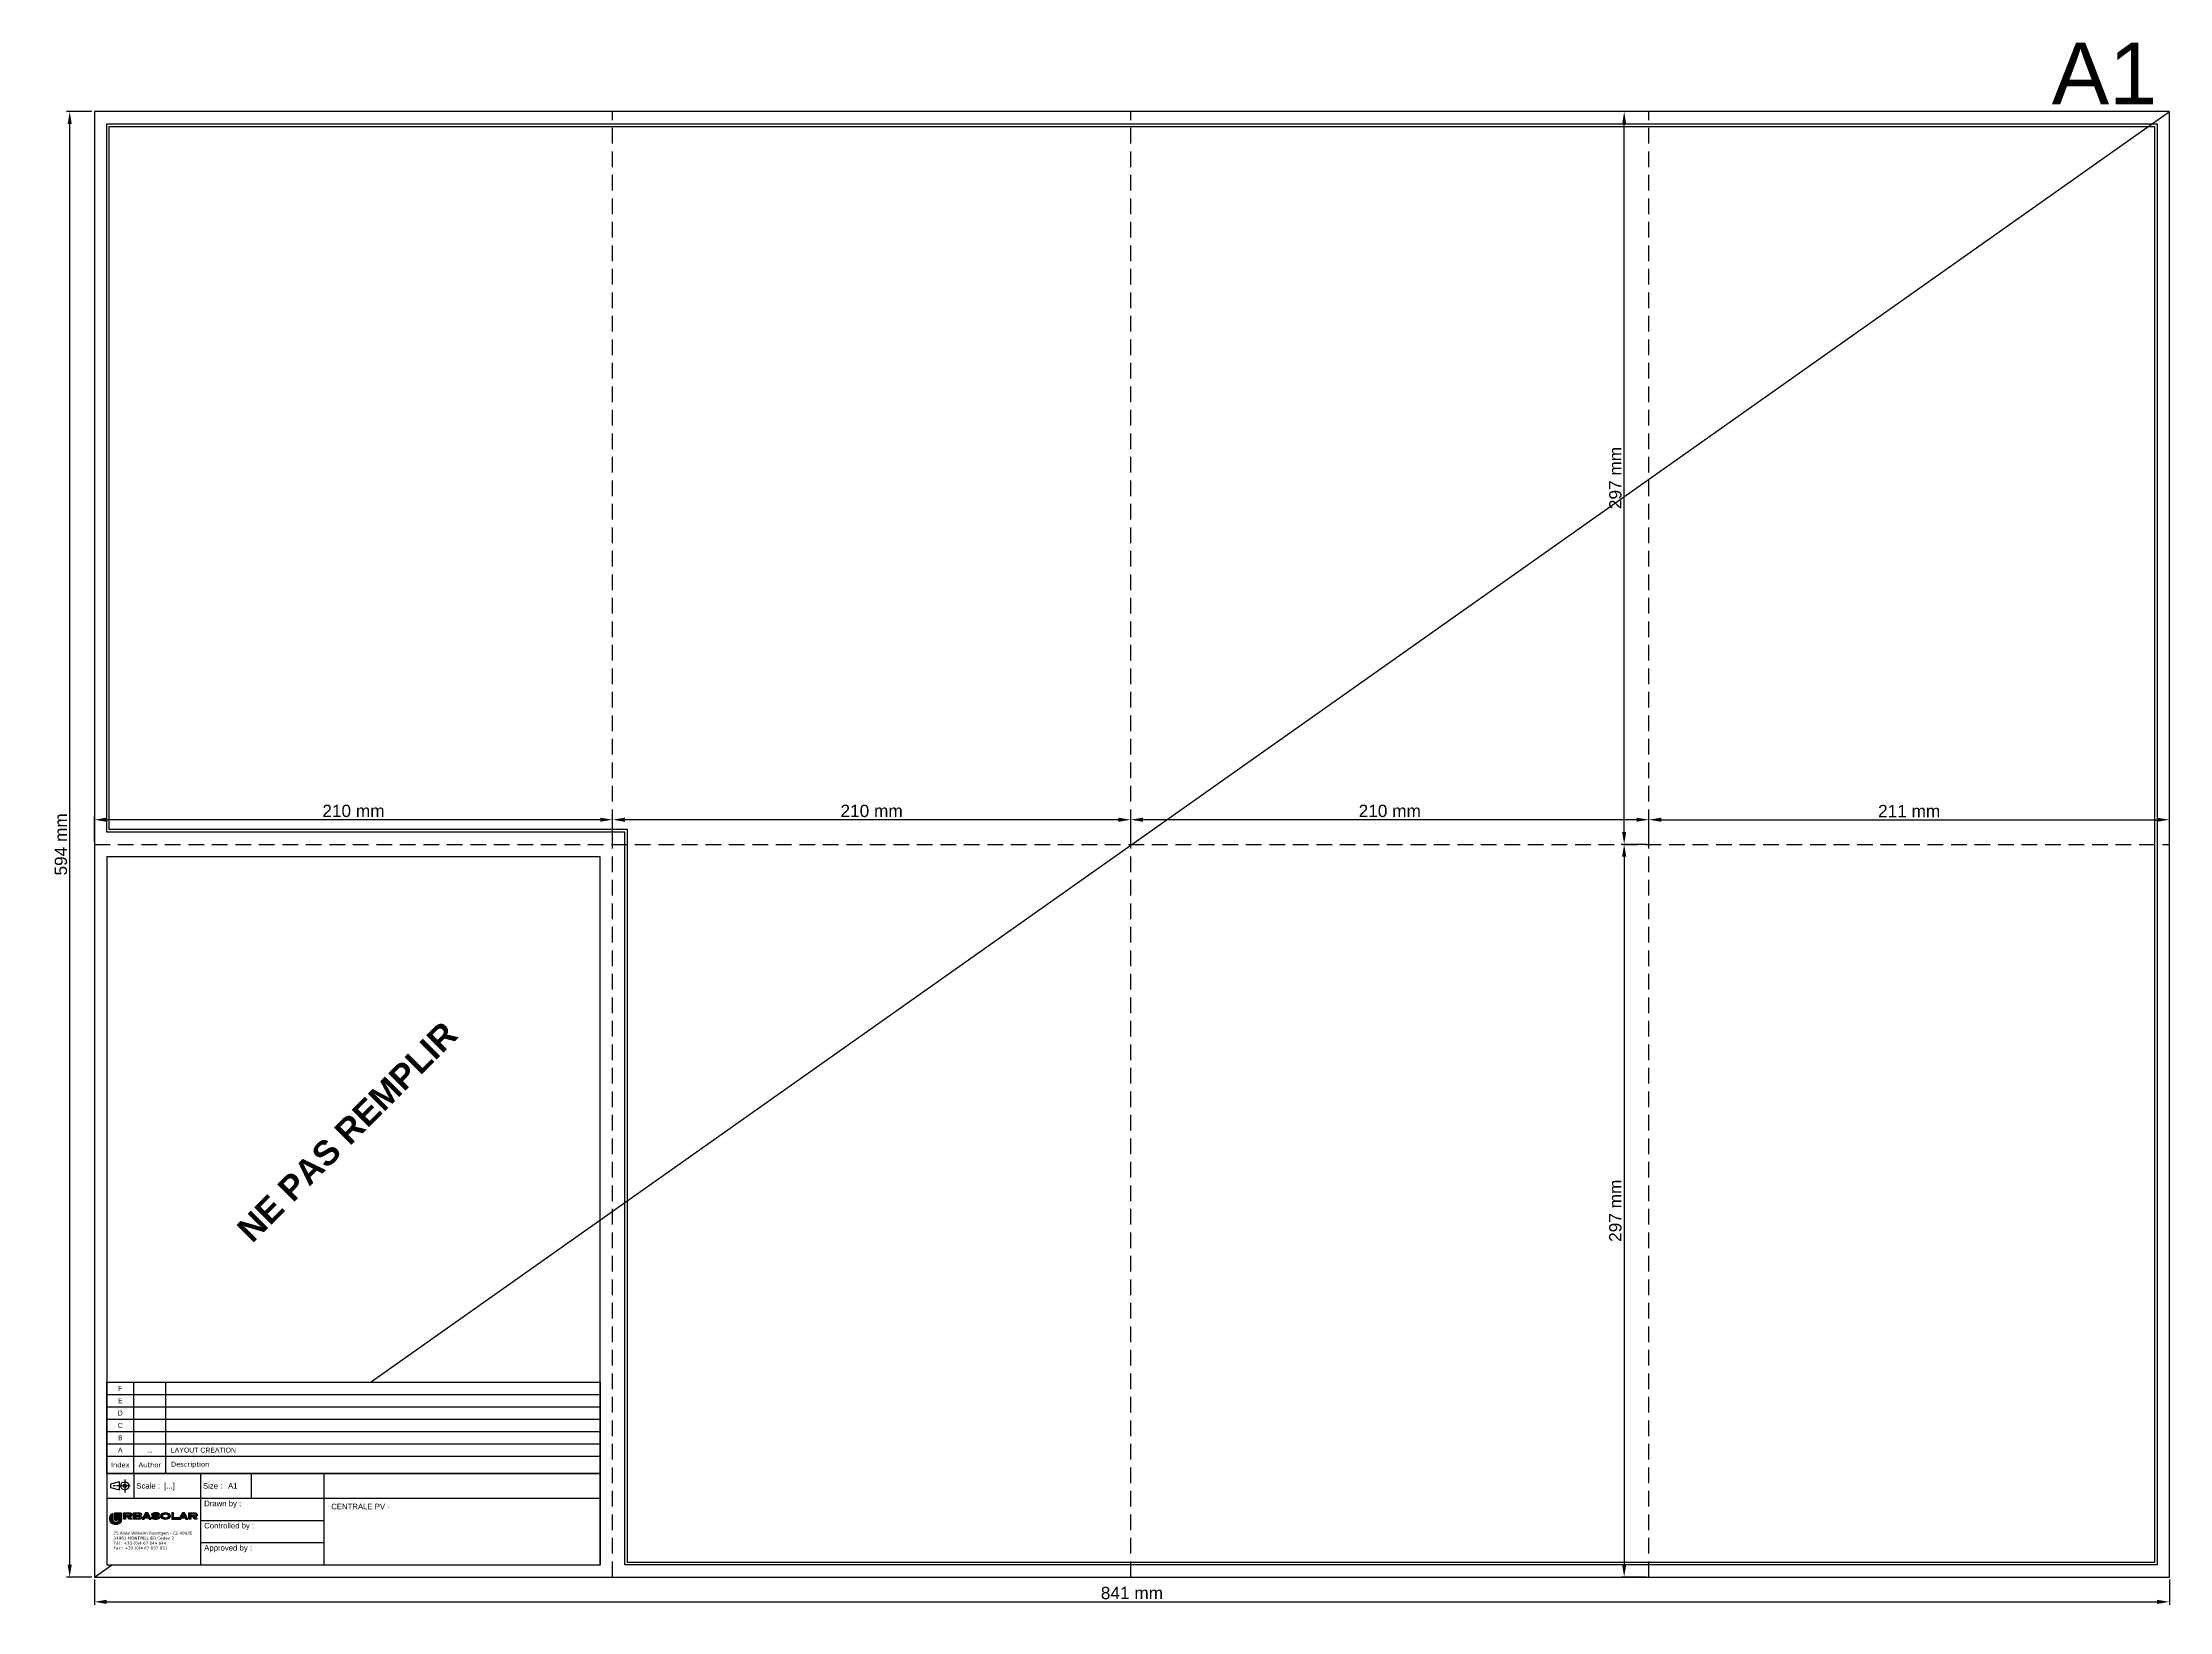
# Model space of a CAD drawing. Header units: millimetres. Extents: x -5397 to -3811, y -14 to 3249.
# Drawn here: x -5021 to -4159, y 1027 to 1663 of the extents above; entities that cross this region are included whole.
import ezdxf
from ezdxf.enums import TextEntityAlignment as Align

# ---------------------------------------------------------------- set-up
doc = ezdxf.new("R2010")
doc.units = ezdxf.units.MM
doc.set_wipeout_variables(frame=1)
doc.header["$PDMODE"] = 35
doc.header["$PDSIZE"] = 0.5
doc.linetypes.add('AXES', pattern=[0.8, 0.5, -0.1, 0.1, -0.1])
doc.linetypes.add('CACHE', pattern=[9.525, 6.35, -3.175])
for name, color, linetype in [('UBS-900-Cartouche', 7, 'Continuous'), ('UBS-900-Impression (Dimension)', 8, 'Continuous'), ('UBS-900-Impression (Format)', 251, 'Continuous')]:
    doc.layers.add(name, color=color, linetype=linetype)
doc.layers.add('UBS-900-Fenêtre de présentation', color=210, linetype='Continuous', plot=False)
doc.layers.add('UBS-900-Non imprimable', color=130, linetype='Continuous', plot=False)
doc.layers.add('UBS-900-Impression (Pliage)', color=9, linetype='CACHE', transparency=0.6)
doc.styles.get("Standard").update_dxf_attribs({"font": 'arial.ttf'})
doc.styles.add('UBS-Style de texte', font='verdana.ttf')
doc.dimstyles.new('ISO-25', dxfattribs={"dimtxt": 2.5, "dimasz": 2.5, "dimexe": 1.25, "dimexo": 0.625, "dimtad": 1, "dimtxsty": 'Standard', "dimcen": 2.5, "dimadec": 0, "dimazin": 0, "dimtfac": 1, "dimtmove": 0, "dimatfit": 3, "dimfxl": 1, "dimarcsym": 0})

# ---------------------------------------------------------------- blocks, each defined once
blk = doc.blocks.new('*U28')
blk.add_wipeout([(0, 0), (200, 0), (200, 37), (0, 37)])
for p, q in [((0, 32), (0, 37)), ((0, 37), (11, 37)), ((11, 37), (24, 37)), ((11, 32), (11, 37)), ((24, 37), (200, 37)), ((24, 32), (24, 37)), ((200, 37), (200, 32)), ((0, 27), (0, 32)), ((0, 32), (11, 32)), ((0, 22), (0, 27)), ((0, 27), (11, 27)), ((11, 27), (11, 32)), ((11, 32), (24, 32)), ((11, 22), (11, 27)), ((11, 27), (24, 27)), ((24, 27), (24, 32)), ((24, 32), (200, 32)), ((24, 22), (24, 27)), ((24, 27), (200, 27)), ((200, 32), (200, 27)), ((200, 27), (200, 22)), ((0, 17), (0, 22)), ((0, 22), (11, 22)), ((11, 17), (11, 22)), ((11, 22), (24, 22)), ((24, 17), (24, 22)), ((24, 22), (200, 22)), ((200, 22), (200, 17)), ((0, 12), (0, 17)), ((0, 17), (11, 17)), ((0, 5), (0, 12)), ((0, 12), (11, 12)), ((11, 12), (11, 17)), ((11, 17), (24, 17)), ((11, 5), (11, 12)), ((11, 12), (24, 12)), ((24, 12), (24, 17)), ((24, 17), (200, 17)), ((24, 5), (24, 12)), ((24, 12), (200, 12)), ((200, 17), (200, 12)), ((200, 12), (200, 5)), ((0, 7), (11, 7)), ((0, 0), (0, 5)), ((11, 0), (0, 0)), ((11, 7), (24, 7)), ((11, 0), (11, 5)), ((24, 0), (11, 0)), ((24, 7), (200, 7)), ((24, 0), (24, 5)), ((200, 0), (24, 0)), ((200, 5), (200, 0))]:
    blk.add_line(p, q)
at = {"char_height": 2}
for s, width, gutter_width, insert, attachment_point in [('F', 2, 7.5, (5.5, 34.5), 5), ('E', 2, 7.5, (5.5, 29.5), 5), ('C', 2, 7.5, (5.5, 19.5), 5), ('D', 2, 7.5, (5.5, 24.5), 5), ('A', 2, 7.5, (5.5, 9.5), 5), ('B', 2, 7.5, (5.5, 14.5), 5), ('{\\fVerdana|b0|i0|c0|p34;Index}', 9, 12.5, (5.5, 3.5), 5), ('{\\fVerdana|b0|i0|c0|p34;Author}', 9, 12.5, (17.5, 3.5), 5), ('{\\fVerdana|b0|i0|c0|p34;Description}', 9, 12.5, (26, 3.5), 4)]:
    blk.add_mtext_dynamic_manual_height_columns(s, width=width, gutter_width=gutter_width, heights=[0], dxfattribs=dict(at, insert=insert, attachment_point=attachment_point))
for tag, p in [('AUTEUR_F', (17.5, 34.5)), ('AUTEUR_E', (17.5, 29.5)), ('AUTEUR_D', (17.5, 24.5)), ('AUTEUR_C', (17.5, 19.5)), ('AUTEUR_B', (17.5, 14.5)), ('AUTEUR_A', (17.5, 9.5))]:
    blk.add_attdef(tag, text='', height=2).set_placement(p, align=Align.MIDDLE_CENTER)
for tag, p in [('MODIFICATIONS_IND_F', (26, 34.5)), ('MODIFICATIONS_IND_E', (26, 29.5)), ('MODIFICATIONS_IND_D', (26, 24.5)), ('MODIFICATIONS_IND_C', (26, 19.5)), ('MODIFICATIONS_IND_B', (26, 14.5)), ('MODIFICATIONS_IND_A', (26, 9.5))]:
    blk.add_attdef(tag, text='', height=2).set_placement(p, align=Align.MIDDLE_LEFT)
blk = doc.blocks.new('*D188')
at = {"layer": 'Defpoints', "color": 0, "transparency": 16777216}
for p in [(-10, 594), (0, 594), (0, 0)]:
    blk.add_point(p, dxfattribs=at)
at = {"layer": 'UBS-900-Impression (Dimension)', "color": 0, "lineweight": -2, "transparency": 16777216}
for p, q in [((-1, 594), (-11.25, 594)), ((-10, 5), (-10, 589)), ((-1, 0), (-11.25, 0))]:
    blk.add_line(p, q, dxfattribs=at)
at = {"layer": 'UBS-900-Impression (Dimension)', "color": 0, "transparency": 16777216}
for points in [[(-10.83, 589), (-9.17, 589), (-10, 594)], [(-10.83, 5), (-9.17, 5), (-10, 0)]]:
    blk.add_solid(points, dxfattribs=at)
at = {"layer": 'UBS-900-Impression (Dimension)', "color": 0, "transparency": 16777216, "insert": (-13.55, 297), "char_height": 5, "attachment_point": 5, "rotation": 90}
blk.add_mtext('594 mm', dxfattribs=at)
blk = doc.blocks.new('*D189')
at = {"layer": 'Defpoints', "color": 0, "transparency": 16777216}
for p in [(0, 0), (841, 0), (841, -10)]:
    blk.add_point(p, dxfattribs=at)
at = {"layer": 'UBS-900-Impression (Dimension)', "color": 0, "lineweight": -2, "transparency": 16777216}
for p, q in [((0, -1), (0, -11.25)), ((841, -1), (841, -11.25)), ((5, -10), (836, -10))]:
    blk.add_line(p, q, dxfattribs=at)
at = {"layer": 'UBS-900-Impression (Dimension)', "color": 0, "transparency": 16777216}
for points in [[(5, -9.17), (5, -10.83), (0, -10)], [(836, -9.17), (836, -10.83), (841, -10)]]:
    blk.add_solid(points, dxfattribs=at)
at = {"layer": 'UBS-900-Impression (Dimension)', "color": 0, "transparency": 16777216, "insert": (420.5, -6.45), "char_height": 5, "attachment_point": 5}
blk.add_mtext('841 mm', dxfattribs=at)
blk = doc.blocks.new('*D190')
at = {"layer": 'Defpoints', "color": 0, "transparency": 16777216}
for p in [(620, 594), (630, 594), (630, 297)]:
    blk.add_point(p, dxfattribs=at)
at = {"layer": 'UBS-900-Impression (Dimension)', "color": 0, "lineweight": -2, "transparency": 16777216}
for p, q in [((629, 594), (618.75, 594)), ((620, 302), (620, 589)), ((629, 297), (618.75, 297))]:
    blk.add_line(p, q, dxfattribs=at)
at = {"layer": 'UBS-900-Impression (Dimension)', "color": 0, "transparency": 16777216}
for points in [[(619.17, 589), (620.83, 589), (620, 594)], [(619.17, 302), (620.83, 302), (620, 297)]]:
    blk.add_solid(points, dxfattribs=at)
at = {"layer": 'UBS-900-Impression (Dimension)', "color": 0, "transparency": 16777216, "insert": (616.45, 445.5), "char_height": 5, "attachment_point": 5, "rotation": 90}
blk.add_mtext('297 mm', dxfattribs=at)
blk = doc.blocks.new('*D191')
at = {"layer": 'Defpoints', "color": 0, "transparency": 16777216}
for p in [(841, 307), (630, 297), (841, 297)]:
    blk.add_point(p, dxfattribs=at)
at = {"layer": 'UBS-900-Impression (Dimension)', "color": 0, "lineweight": -2, "transparency": 16777216}
for p, q in [((630, 298), (630, 308.25)), ((635, 307), (836, 307)), ((841, 298), (841, 308.25))]:
    blk.add_line(p, q, dxfattribs=at)
at = {"layer": 'UBS-900-Impression (Dimension)', "color": 0, "transparency": 16777216}
for points in [[(635, 307.83), (635, 306.17), (630, 307)], [(836, 307.83), (836, 306.17), (841, 307)]]:
    blk.add_solid(points, dxfattribs=at)
at = {"layer": 'UBS-900-Impression (Dimension)', "color": 0, "transparency": 16777216, "insert": (735.5, 310.51), "char_height": 5, "attachment_point": 5}
blk.add_mtext('211 mm', dxfattribs=at)
blk = doc.blocks.new('*D192')
at = {"layer": 'Defpoints', "color": 0, "transparency": 16777216}
for p in [(420, 307), (420, 297), (630, 297)]:
    blk.add_point(p, dxfattribs=at)
at = {"layer": 'UBS-900-Impression (Dimension)', "color": 0, "lineweight": -2, "transparency": 16777216}
for p, q in [((420, 298), (420, 308.25)), ((625, 307), (425, 307)), ((630, 298), (630, 308.25))]:
    blk.add_line(p, q, dxfattribs=at)
at = {"layer": 'UBS-900-Impression (Dimension)', "color": 0, "transparency": 16777216}
for points in [[(425, 307.83), (425, 306.17), (420, 307)], [(625, 307.83), (625, 306.17), (630, 307)]]:
    blk.add_solid(points, dxfattribs=at)
at = {"layer": 'UBS-900-Impression (Dimension)', "color": 0, "transparency": 16777216, "insert": (525, 310.55), "char_height": 5, "attachment_point": 5}
blk.add_mtext('210 mm', dxfattribs=at)
blk = doc.blocks.new('*D193')
at = {"layer": 'Defpoints', "color": 0, "transparency": 16777216}
for p in [(210, 307), (210, 297), (420, 297)]:
    blk.add_point(p, dxfattribs=at)
at = {"layer": 'UBS-900-Impression (Dimension)', "color": 0, "lineweight": -2, "transparency": 16777216}
for p, q in [((210, 298), (210, 308.25)), ((415, 307), (215, 307)), ((420, 298), (420, 308.25))]:
    blk.add_line(p, q, dxfattribs=at)
at = {"layer": 'UBS-900-Impression (Dimension)', "color": 0, "transparency": 16777216}
for points in [[(215, 307.83), (215, 306.17), (210, 307)], [(415, 307.83), (415, 306.17), (420, 307)]]:
    blk.add_solid(points, dxfattribs=at)
at = {"layer": 'UBS-900-Impression (Dimension)', "color": 0, "transparency": 16777216, "insert": (315, 310.55), "char_height": 5, "attachment_point": 5}
blk.add_mtext('210 mm', dxfattribs=at)
blk = doc.blocks.new('*D194')
at = {"layer": 'Defpoints', "color": 0, "transparency": 16777216}
for p in [(0, 307), (0, 297), (210, 297)]:
    blk.add_point(p, dxfattribs=at)
at = {"layer": 'UBS-900-Impression (Dimension)', "color": 0, "lineweight": -2, "transparency": 16777216}
for p, q in [((0, 298), (0, 308.25)), ((205, 307), (5, 307)), ((210, 298), (210, 308.25))]:
    blk.add_line(p, q, dxfattribs=at)
at = {"layer": 'UBS-900-Impression (Dimension)', "color": 0, "transparency": 16777216}
for points in [[(5, 307.83), (5, 306.17), (0, 307)], [(205, 307.83), (205, 306.17), (210, 307)]]:
    blk.add_solid(points, dxfattribs=at)
at = {"layer": 'UBS-900-Impression (Dimension)', "color": 0, "transparency": 16777216, "insert": (105, 310.55), "char_height": 5, "attachment_point": 5}
blk.add_mtext('210 mm', dxfattribs=at)
blk = doc.blocks.new('*D183')
at = {"layer": 'Defpoints', "color": 0, "transparency": 16777216}
for p in [(630, 297), (630, 0), (620, 0)]:
    blk.add_point(p, dxfattribs=at)
at = {"layer": 'UBS-900-Impression (Dimension)', "color": 0, "lineweight": -2, "transparency": 16777216}
for p, q in [((629, 297), (618.75, 297)), ((620, 292), (620, 5)), ((629, 0), (618.75, 0))]:
    blk.add_line(p, q, dxfattribs=at)
at = {"layer": 'UBS-900-Impression (Dimension)', "color": 0, "transparency": 16777216}
for points in [[(619.17, 292), (620.83, 292), (620, 297)], [(619.17, 5), (620.83, 5), (620, 0)]]:
    blk.add_solid(points, dxfattribs=at)
at = {"layer": 'UBS-900-Impression (Dimension)', "color": 0, "transparency": 16777216, "insert": (616.45, 148.5), "char_height": 5, "attachment_point": 5, "rotation": 90}
blk.add_mtext('297 mm', dxfattribs=at)
blk = doc.blocks.new('80-4_URBASOLAR (Logo Cartouche)')
at = {"true_color": 0x29364b, "transparency": 33554687}
h = blk.add_hatch(color=159, dxfattribs=at)
h.dxf.hatch_style = 1
edge = h.paths.add_edge_path()
edge.add_line((2.4, 17.86), (2.4, 15.41))
edge.add_arc((3.48, 15.41), 1.08, 179.76875, 270.68435)
edge.add_line((3.49, 14.33), (3.83, 14.33))
edge.add_arc((3.86, 15.39), 1.07, 268.69268, 360.85421)
edge.add_line((4.93, 15.41), (4.93, 17.16))
edge.add_line((4.93, 17.16), (4.19, 16.56))
edge.add_line((4.19, 16.56), (4.19, 15.39))
edge.add_arc((3.8, 15.38), 0.391, -84.92065, 2.81816, ccw=False)
edge.add_line((3.83, 14.99), (3.49, 14.99))
edge.add_arc((3.53, 15.38), 0.395, 177.65274, 264.44974, ccw=False)
edge.add_line((3.14, 15.39), (3.14, 18.1))
edge.add_line((3.14, 18.1), (6.03, 18.1))
edge.add_line((6.03, 18.1), (6.03, 15.41))
edge.add_arc((3.92, 15.47), 2.11, 277.31232, 358.36159, ccw=False)
edge.add_line((4.19, 13.37), (3.14, 13.37))
edge.add_arc((3.34, 15.42), 2.05, 180.17191, 264.15418, ccw=False)
edge.add_line((1.29, 15.41), (1.29, 16.19))
edge.add_arc((3.27, 16.08), 1.99, 116.09511, 176.88307, ccw=False)
h = blk.add_hatch(color=159, dxfattribs=at)
h.dxf.hatch_style = 1
edge = h.paths.add_edge_path()
edge.add_line((7.61, 15.46), (6.9, 15.46))
edge.add_line((6.9, 15.46), (6.9, 18.1))
edge.add_line((6.9, 18.1), (9.22, 18.1))
edge.add_arc((9.21, 16.6), 1.5, 64.87472, 89.57877, ccw=False)
edge.add_arc((9.48, 17.28), 0.772, -58.2681, 61.77627, ccw=False)
edge.add_arc((9.31, 17.71), 1.23, 272.68788, 298.29902, ccw=False)
edge.add_line((9.36, 16.48), (10.27, 15.46))
edge.add_line((10.27, 15.46), (9.26, 15.46))
edge.add_line((9.26, 15.46), (8.44, 16.48))
edge.add_line((8.44, 16.48), (7.61, 16.48))
edge.add_line((7.61, 16.48), (7.61, 15.46))
edge = h.paths.add_edge_path(flags=16)
edge.add_line((7.61, 17.05), (9.22, 17.05))
edge.add_arc((9.2, 17.47), 0.417, 272.42169, 294.28331)
edge.add_arc((9.28, 17.29), 0.224, 294.52223, 425.47777)
edge.add_arc((9.23, 17.09), 0.43, 70.84083, 91.70551)
edge.add_line((9.22, 17.52), (7.61, 17.52))
edge.add_line((7.61, 17.52), (7.61, 17.05))
h = blk.add_hatch(color=159, dxfattribs=at)
h.dxf.hatch_style = 1
edge = h.paths.add_edge_path()
edge.add_line((10.79, 15.46), (10.79, 18.1))
edge.add_line((10.79, 18.1), (13.11, 18.1))
edge.add_arc((13.13, 16.57), 1.53, 66.89346, 90.79556, ccw=False)
edge.add_arc((13.43, 17.4), 0.649, -61.17863, 61.87982, ccw=False)
edge.add_arc((13.57, 16.19), 0.664, -75.44094, 75.14378, ccw=False)
edge.add_arc((13.14, 17.37), 1.91, 270.20962, 288.23867, ccw=False)
edge.add_line((13.14, 15.46), (10.79, 15.46))
edge = h.paths.add_edge_path(flags=16)
edge.add_line((11.5, 17.05), (13.11, 17.05))
edge.add_arc((13.09, 17.47), 0.417, 272.42169, 294.28331)
edge.add_arc((13.17, 17.29), 0.224, 294.52223, 425.47777)
edge.add_arc((13.12, 17.09), 0.43, 70.84083, 91.70551)
edge.add_line((13.11, 17.52), (11.5, 17.52))
edge.add_line((11.5, 17.52), (11.5, 17.05))
edge = h.paths.add_edge_path(flags=16)
edge.add_line((11.5, 16.06), (13.11, 16.06))
edge.add_arc((13.09, 16.47), 0.417, 272.42169, 294.28331)
edge.add_arc((13.17, 16.3), 0.224, 294.52223, 425.47777)
edge.add_arc((13.12, 16.09), 0.43, 70.84083, 91.70551)
edge.add_line((13.11, 16.52), (11.5, 16.52))
edge.add_line((11.5, 16.52), (11.5, 16.06))
h = blk.add_hatch(color=159, dxfattribs=at)
h.dxf.hatch_style = 1
h.paths.add_polyline_path([(16.94, 15.99), (17.22, 15.46), (18, 15.46), (16.6, 18.1), (15.74, 18.1), (14.34, 15.46), (15.13, 15.46), (15.4, 15.99)])
h.paths.add_polyline_path([(15.68, 16.53), (16.67, 16.53), (16.17, 17.48)], flags=16)
at = {"true_color": 0xa22f15, "transparency": 33554687}
h = blk.add_hatch(color=24, dxfattribs=at)
h.dxf.hatch_style = 1
edge = h.paths.add_edge_path()
edge.add_line((18.22, 16.27), (18.99, 16.27))
edge.add_arc((19.63, 16.66), 0.749, 211.13098, 270.59224)
edge.add_line((19.64, 15.91), (20.17, 15.91))
edge.add_arc((20.07, 16.95), 1.05, 275.72841, 300.26013)
edge.add_arc((20.51, 16.24), 0.212, 294.10614, 409.72476)
edge.add_arc((20.44, 16.16), 0.314, 49.12282, 89.94115)
edge.add_line((20.44, 16.48), (19.45, 16.48))
edge.add_arc((19.58, 18.95), 2.47, 249.36616, 266.98838, ccw=False)
edge.add_arc((19.04, 17.32), 0.759, 188.44629, 244.53003, ccw=False)
edge.add_line((18.29, 17.21), (18.29, 17.46))
edge.add_arc((18.96, 17.35), 0.687, 117.4448, 170.8136, ccw=False)
edge.add_arc((19.58, 16.01), 2.15, 91.02293, 115.58494, ccw=False)
edge.add_line((19.54, 18.17), (20.28, 18.17))
edge.add_arc((20.23, 16.52), 1.65, 64.27272, 88.12607, ccw=False)
edge.add_arc((20.57, 17.25), 0.842, 6.70555, 63.54746, ccw=False)
edge.add_line((21.4, 17.35), (20.66, 17.35))
edge.add_arc((20.16, 17.08), 0.57, 28.59727, 88.49841)
edge.add_line((20.18, 17.65), (19.56, 17.65))
edge.add_arc((19.67, 16.53), 1.12, 95.18569, 118.01724)
edge.add_arc((19.23, 17.34), 0.203, 116.78023, 236.20786)
edge.add_arc((19.54, 18.08), 0.999, 245.0277, 271.24415)
edge.add_line((19.56, 17.08), (20.44, 17.08))
edge.add_arc((20.43, 15.27), 1.81, 65.10724, 89.52476, ccw=False)
edge.add_arc((20.73, 16.31), 0.754, -52.76615, 52.76615, ccw=False)
edge.add_arc((20.13, 17.26), 1.88, 270.70757, 304.24918, ccw=False)
edge.add_line((20.15, 15.38), (19.5, 15.38))
edge.add_arc((19.49, 17.28), 1.9, 239.71908, 270.13049, ccw=False)
edge.add_arc((18.96, 16.25), 0.737, 178.39239, 235.15384, ccw=False)
at = {"true_color": 0x29364b, "transparency": 33554687}
h = blk.add_hatch(color=159, dxfattribs=at)
h.dxf.hatch_style = 1
edge = h.paths.add_edge_path()
edge.add_ellipse((23.84, 16.78), major_axis=(1.87, 0), ratio=0.744921, start_angle=0, end_angle=360)
edge = h.paths.add_edge_path(flags=17)
edge.add_ellipse((23.83, 16.78), major_axis=(1.12, 0), ratio=0.734047, start_angle=0, end_angle=360)
h = blk.add_hatch(color=159, dxfattribs=at)
h.dxf.hatch_style = 1
h.paths.add_polyline_path([(26.33, 18.1), (26.33, 15.46), (29.17, 15.46), (29.17, 16.1), (27.04, 16.1), (27.04, 18.1)])
h = blk.add_hatch(color=159, dxfattribs=at)
h.dxf.hatch_style = 1
h.paths.add_polyline_path([(31.86, 15.99), (32.13, 15.46), (32.91, 15.46), (31.52, 18.1), (30.66, 18.1), (29.26, 15.46), (30.04, 15.46), (30.32, 15.99)])
h.paths.add_polyline_path([(30.59, 16.53), (31.58, 16.53), (31.09, 17.48)], flags=16)
h = blk.add_hatch(color=159, dxfattribs=at)
h.dxf.hatch_style = 1
edge = h.paths.add_edge_path()
edge.add_line((34.05, 15.46), (33.34, 15.46))
edge.add_line((33.34, 15.46), (33.34, 18.1))
edge.add_line((33.34, 18.1), (35.66, 18.1))
edge.add_arc((35.64, 16.6), 1.5, 64.87472, 89.57877, ccw=False)
edge.add_arc((35.92, 17.28), 0.772, -58.2681, 61.77627, ccw=False)
edge.add_arc((35.74, 17.71), 1.23, 272.68788, 298.29902, ccw=False)
edge.add_line((35.8, 16.48), (36.7, 15.46))
edge.add_line((36.7, 15.46), (35.69, 15.46))
edge.add_line((35.69, 15.46), (34.87, 16.48))
edge.add_line((34.87, 16.48), (34.05, 16.48))
edge.add_line((34.05, 16.48), (34.05, 15.46))
edge = h.paths.add_edge_path(flags=16)
edge.add_line((34.05, 17.05), (35.66, 17.05))
edge.add_arc((35.64, 17.47), 0.417, 272.42169, 294.28331)
edge.add_arc((35.72, 17.29), 0.224, 294.52223, 425.47777)
edge.add_arc((35.67, 17.09), 0.43, 70.84083, 91.70551)
edge.add_line((35.66, 17.52), (34.05, 17.52))
edge.add_line((34.05, 17.52), (34.05, 17.05))
at = {"color": 159, "true_color": 0x29364b, "transparency": 33554687}
blk.add_lwpolyline([(2.4, 17.86), (2.4, 15.41, 0.418902), (3.49, 14.33), (3.83, 14.33, 0.425307), (4.93, 15.41), (4.93, 17.16), (4.19, 16.56), (4.19, 15.39, -0.402701), (3.83, 14.99), (3.49, 14.99, -0.397933), (3.14, 15.39), (3.14, 18.1), (6.03, 18.1), (6.03, 15.41, -0.369164), (4.19, 13.37), (3.14, 13.37, -0.383775), (1.29, 15.41), (1.29, 16.19, -0.271638), (2.4, 17.86)], format="xyb", dxfattribs=at)
for points in [[(7.61, 15.46), (6.9, 15.46), (6.9, 18.1), (9.22, 18.1, -0.108211), (9.85, 17.96, -0.577608), (9.89, 16.62, -0.112217), (9.36, 16.48), (10.27, 15.46), (9.26, 15.46), (8.44, 16.48), (7.61, 16.48)], [(7.61, 17.05), (9.22, 17.05, 0.09568), (9.38, 17.09, 0.642947), (9.38, 17.5, 0.091292), (9.22, 17.52), (7.61, 17.52)], [(10.79, 15.46), (10.79, 18.1), (13.11, 18.1, -0.104672), (13.73, 17.98, -0.595283), (13.74, 16.84, -0.771388), (13.74, 15.55, -0.078829), (13.14, 15.46)], [(11.5, 17.05), (13.11, 17.05, 0.09568), (13.26, 17.09, 0.642947), (13.26, 17.5, 0.091292), (13.11, 17.52), (11.5, 17.52)], [(34.05, 15.46), (33.34, 15.46), (33.34, 18.1), (35.66, 18.1, -0.108211), (36.28, 17.96, -0.577608), (36.32, 16.62, -0.112217), (35.8, 16.48), (36.7, 15.46), (35.69, 15.46), (34.87, 16.48), (34.05, 16.48)], [(34.05, 17.05), (35.66, 17.05, 0.09568), (35.81, 17.09, 0.642947), (35.81, 17.5, 0.091292), (35.66, 17.52), (34.05, 17.52)], [(11.5, 16.06), (13.11, 16.06, 0.09568), (13.26, 16.09, 0.642947), (13.26, 16.5, 0.091292), (13.11, 16.52), (11.5, 16.52)]]:
    blk.add_lwpolyline(points, format="xyb", close=True, dxfattribs=at)
for points in [[(16.94, 15.99), (17.22, 15.46), (18, 15.46), (16.6, 18.1), (15.74, 18.1), (14.34, 15.46), (15.13, 15.46), (15.4, 15.99)], [(26.33, 18.1), (26.33, 15.46), (29.17, 15.46), (29.17, 16.1), (27.04, 16.1), (27.04, 18.1)], [(31.86, 15.99), (32.13, 15.46), (32.91, 15.46), (31.52, 18.1), (30.66, 18.1), (29.26, 15.46), (30.04, 15.46), (30.32, 15.99)]]:
    blk.add_lwpolyline(points, close=True, dxfattribs=at)
for points in [[(15.68, 16.53), (16.67, 16.53), (16.17, 17.48), (15.68, 16.53)], [(30.59, 16.53), (31.58, 16.53), (31.09, 17.48), (30.59, 16.53)]]:
    blk.add_lwpolyline(points, dxfattribs=at)
at = {"color": 24, "true_color": 0xa22f15, "transparency": 33554687}
blk.add_lwpolyline([(18.22, 16.27), (18.99, 16.27, 0.265431), (19.64, 15.91), (20.17, 15.91, 0.10745), (20.6, 16.05, 0.552136), (20.65, 16.4, 0.180011), (20.44, 16.48), (19.45, 16.48, -0.077043), (18.71, 16.63, -0.249716), (18.29, 17.21), (18.29, 17.46, -0.237168), (18.65, 17.96, -0.107584), (19.54, 18.17), (20.28, 18.17, -0.104457), (20.94, 18.01, -0.253233), (21.4, 17.35), (20.66, 17.35, 0.267487), (20.18, 17.65), (19.56, 17.65, 0.099952), (19.14, 17.52, 0.574025), (19.12, 17.17, 0.114892), (19.56, 17.08), (20.44, 17.08, -0.106946), (21.19, 16.91, -0.496036), (21.19, 15.71, -0.147407), (20.15, 15.38), (19.5, 15.38, -0.133479), (18.54, 15.64, -0.25286)], format="xyb", close=True, dxfattribs=at)
for points in [[(19.45, 17.65), (20.44, 17.65)], [(20.66, 17.35), (21.4, 17.35)], [(19.45, 17.08), (20.44, 17.08)], [(19.45, 16.48), (20.44, 16.48)], [(19.45, 15.91), (20.44, 15.91)]]:
    blk.add_lwpolyline(points, dxfattribs=at)
at = {"color": 159, "true_color": 0x29364b, "transparency": 33554687}
for centre, major_axis, ratio in [((23.84, 16.78), (1.87, 0), 0.744921), ((23.83, 16.78), (1.12, 0), 0.734047)]:
    blk.add_ellipse(centre, major_axis=major_axis, ratio=ratio, dxfattribs=at)
at = {"color": 159, "true_color": 0x29364b, "transparency": 33554687, "insert": (2.75, 3), "char_height": 1.2, "attachment_point": 7, "style": 'UBS-Style de texte'}
blk.add_mtext_dynamic_manual_height_columns('\\pxqj;75 Allée Wilhelm Roentgen - CS 40935\\P34961 MONTPELLIER Cedex 2\\PTél : +33 (0)4 67 644 644\\PFax : +33 (0)4 67 837 931', width=32.5, gutter_width=0.45, heights=[0], dxfattribs=at)
blk = doc.blocks.new('*U266')
at = {"layer": 'UBS-900-Fenêtre de présentation', "color": 1, "transparency": 33554534, "insert": (102.5, 180.5), "char_height": 10, "attachment_point": 5, "rotation": 45}
blk.add_mtext_dynamic_manual_height_columns('\\pxqc;{\\fArial|b1|i0|c0|p34;NE PAS REMPLIR}', width=130, gutter_width=9, heights=[0], dxfattribs=at)
blk.add_wipeout([(5, 5), (205, 5), (205, 42), (5, 42)])
at = {"color": 7}
for p, q in [((5, 42), (205, 42)), ((16, 42), (16, 32)), ((43, 42), (43, 5)), ((63.5, 42), (63.5, 32)), ((93, 42), (93, 5)), ((205, 42), (205, 5)), ((5, 32), (205, 32)), ((43, 23), (93, 23)), ((43, 14), (93, 14))]:
    blk.add_line(p, q, dxfattribs=at)
for points in [[(836, 5), (215, 5), (215, 302), (5, 302), (5, 589), (836, 589)], [(5, 292), (5, 5), (205, 5), (205, 292)], [(6.52, 37.65), (6.52, 36.35), (10.17, 35.4), (10.17, 38.6)]]:
    blk.add_lwpolyline(points, close=True, dxfattribs=at)
at = {"color": 7, "linetype": 'AXES', "ltscale": 2}
for points in [[(14.47, 37), (10.17, 37), (7.67, 37)], [(12.32, 39.65), (12.32, 34.35)]]:
    blk.add_lwpolyline(points, dxfattribs=at)
at = {"color": 7}
for radius in [1.65, 0.65]:
    blk.add_circle((12.32, 37), radius, dxfattribs=at)
blk.add_blockref('80-4_URBASOLAR (Logo Cartouche)', (5, 8))
at = {"color": 7, "char_height": 2.25}
for s, width, insert, attachment_point in [('Scale :', 27, (17, 37), 4), ('Size :', 16, (44, 37), 4), ('Drawn by :', 48, (44.5, 31), 1), ('Controlled by :', 48, (44.5, 22), 1), ('Approved by :', 48, (44.5, 13), 1)]:
    blk.add_mtext_dynamic_manual_height_columns(s, width=width, gutter_width=12.5, heights=[0], dxfattribs=dict(at, insert=insert, attachment_point=attachment_point))
at = {"color": 7}
for tag, p in [('ECHELLE', (28.2, 37)), ('FORMAT', (54.17, 37)), ('PROJETEUR', (65, 25.8)), ('TITRE_1', (96, 28.62)), ('PROJET', (121.1, 28.62)), ('COMMUNE', (163.3, 28.62)), ('TITRE_2', (96, 21.88)), ('TITRE_3', (96, 15.12)), ('TITRE_4', (96, 8.38))]:
    blk.add_attdef(tag, text='', height=2.25, dxfattribs=at).set_placement(p, align=Align.MIDDLE_LEFT)
blk.add_attdef('DEPT', text='', height=2.25, dxfattribs=at).set_placement((202, 28.62), align=Align.MIDDLE_RIGHT)
blk = doc.blocks.new('80-2_Impression Cartouche (A1)')
at = {"color": 0}
blk.add_lwpolyline([(0, 0), (841, 0), (841, 594), (0, 594)], close=True, dxfattribs=at)
at = {"layer": 'UBS-900-Impression (Pliage)'}
for p, q in [((210, 0), (210, 594)), ((420, 0), (420, 594)), ((630, 0), (630, 594)), ((0, 297), (841, 297))]:
    blk.add_line(p, q, dxfattribs=at)
at = {"layer": 'UBS-900-Non imprimable', "color": 0}
blk.add_lwpolyline([(0, 0), (841, 594)], dxfattribs=at)
at = {"layer": 'UBS-900-Impression (Dimension)'}
for base, p1, p2, override, picture, middle in [((-10, 594), (0, 0), (0, 594), {"dimtxt": 5, "dimasz": 5, "dimexo": 1, "dimgap": 1, "dimdec": 0, "dimzin": 0, "dimpost": ' mm'}, '*D188', (-13.55, 297)), ((620, 594), (630, 297), (630, 594), {"dimtxt": 5, "dimasz": 5, "dimexo": 1, "dimgap": 1, "dimdec": 0, "dimzin": 0, "dimpost": ' mm'}, '*D190', (616.45, 445.5)), ((620, 0), (630, 297), (630, 0), {"dimtxt": 5, "dimasz": 5, "dimexo": 1, "dimgap": 1, "dimdec": 0, "dimzin": 0, "dimpost": ' mm', "dimtmove": 1}, '*D183', (616.45, 148.5))]:
    dim = blk.add_linear_dim(base=base, p1=p1, p2=p2, angle=90, dimstyle='ISO-25', override=override, dxfattribs=at)
    dim.commit()
    dim.dimension.update_dxf_attribs({"geometry": picture, "text_midpoint": middle})
for base, p1, p2, override, picture, middle in [((0, 307), (210, 297), (0, 297), {"dimtxt": 5, "dimasz": 5, "dimexo": 1, "dimgap": 1, "dimdec": 0, "dimzin": 0, "dimpost": ' mm', "dimtmove": 1}, '*D194', (105, 310.55)), ((210, 307), (420, 297), (210, 297), {"dimtxt": 5, "dimasz": 5, "dimexo": 1, "dimgap": 1, "dimdec": 0, "dimzin": 0, "dimpost": ' mm', "dimtmove": 1}, '*D193', (315, 310.55)), ((420, 307), (630, 297), (420, 297), {"dimtxt": 5, "dimasz": 5, "dimexo": 1, "dimgap": 1, "dimdec": 0, "dimzin": 0, "dimpost": ' mm', "dimtmove": 1}, '*D192', (525, 310.55)), ((841, 307), (630, 297), (841, 297), {"dimtxt": 5, "dimasz": 5, "dimexo": 1, "dimgap": 1, "dimdec": 0, "dimzin": 0, "dimpost": ' mm'}, '*D191', (735.5, 310.51)), ((841, -10), (0, 0), (841, 0), {"dimtxt": 5, "dimasz": 5, "dimexo": 1, "dimgap": 1, "dimdec": 0, "dimzin": 0, "dimpost": ' mm'}, '*D189', (420.5, -6.45))]:
    dim = blk.add_linear_dim(base=base, p1=p1, p2=p2, dimstyle='ISO-25', override=override, dxfattribs=at)
    dim.commit()
    dim.dimension.update_dxf_attribs({"geometry": picture, "text_midpoint": middle})

msp = doc.modelspace()

# ---------------------------------------------------------------- block references
at = {"layer": 'UBS-900-Impression (Format)'}
msp.add_blockref('80-2_Impression Cartouche (A1)', (-5000, 1041), dxfattribs=at)

# ---------------------------------------------------------------- texts
at = {"layer": 'UBS-900-Impression (Format)', "insert": (-4164, 1638), "char_height": 25, "attachment_point": 9}
msp.add_mtext_dynamic_manual_height_columns('A1', width=61.4602, gutter_width=12.5, heights=[0], dxfattribs=at)

# ---------------------------------------------------------------- next in the draw order: block references
at = {"layer": 'UBS-900-Cartouche'}
msp.add_blockref('*U28', (-4995, 1083), dxfattribs=at).add_auto_attribs({'MODIFICATIONS_IND_A': 'LAYOUT CREATION', 'AUTEUR_A': '...'})

# ---------------------------------------------------------------- next in the draw order: block references
ref = msp.add_blockref('*U266', (-5000, 1041), dxfattribs=at)
ref.add_attrib('TITRE_1', 'CENTRALE PV -', dxfattribs={"layer": '0', "color": 7, "height": 2.25}).set_placement((-4904, 1069.62), align=Align.MIDDLE_LEFT)
ref.add_attrib('FORMAT', 'A1', dxfattribs={"layer": '0', "color": 7, "height": 2.25}).set_placement((-4945.83, 1078), align=Align.MIDDLE_LEFT)
ref.add_attrib('ECHELLE', '[...]', dxfattribs={"layer": '0', "color": 7, "height": 2.25}).set_placement((-4971.8, 1078), align=Align.MIDDLE_LEFT)

# ---------------------------------------------------------------- next in the draw order: linework, layer by layer
at = {"layer": 'UBS-900-Fenêtre de présentation'}
msp.add_lwpolyline([(-4165, 1047), (-4784, 1047), (-4784, 1344), (-4994, 1344), (-4994, 1629), (-4165, 1629)], close=True, dxfattribs=at)

doc.saveas('drawing.dxf')
